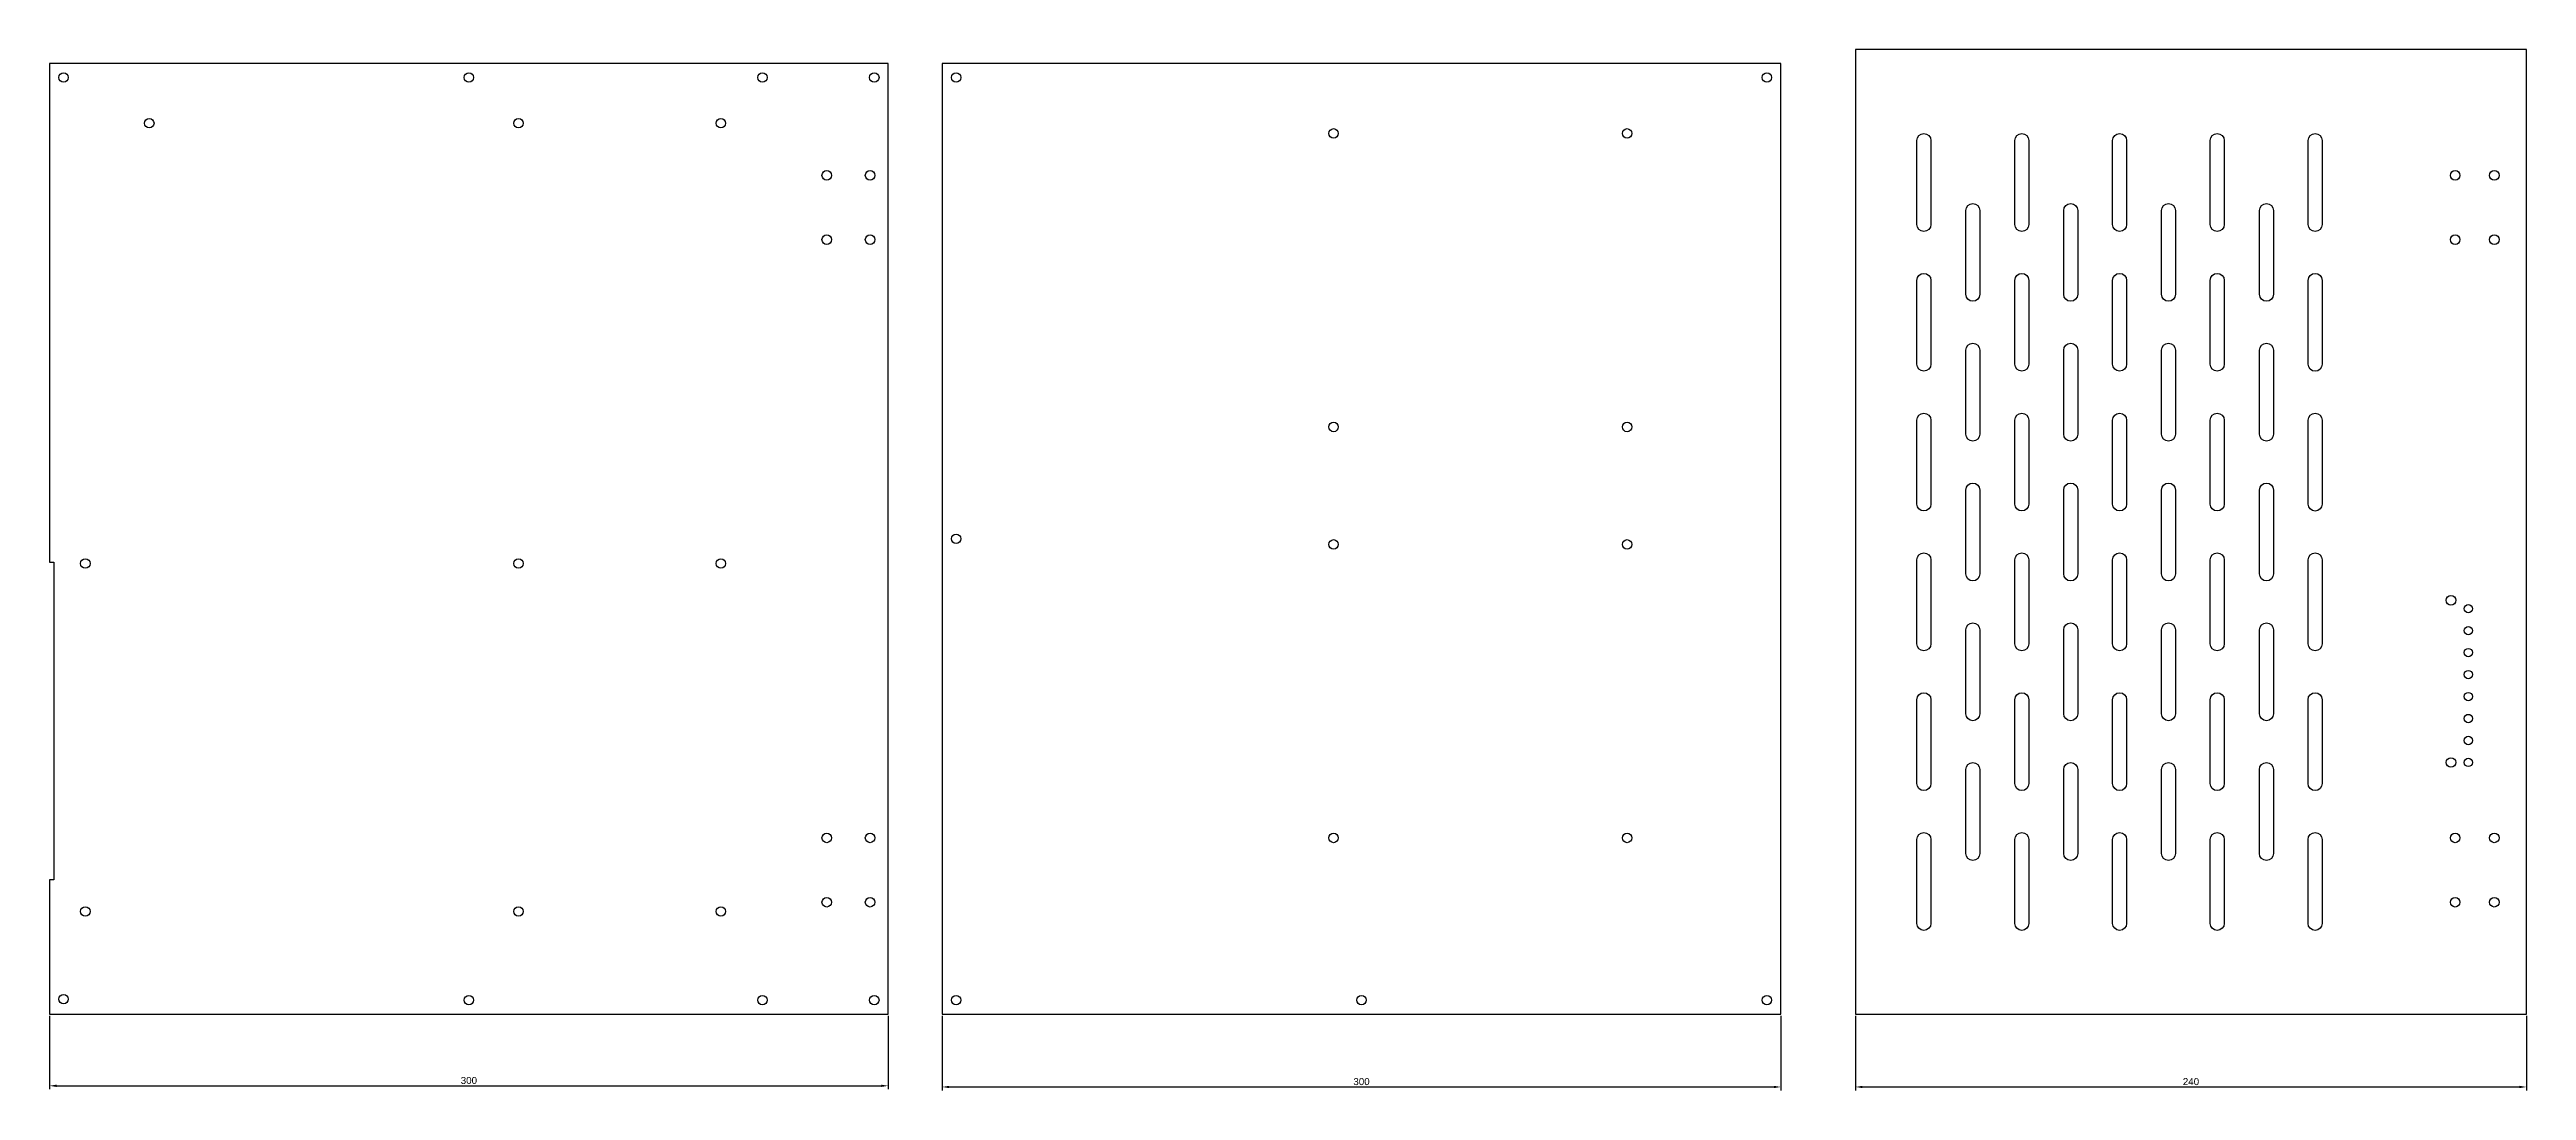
# Model space of a CAD drawing. Header units: millimetres. Extents: x 0 to 2450, y 62 to 809.
# Drawn here: x 0 to 886, y 62 to 434 of the extents above; entities that cross this region are included whole.
import ezdxf

# ---------------------------------------------------------------- set-up
doc = ezdxf.new("R2010")
doc.units = ezdxf.units.MM
for name, color, linetype in [('LED指示灯拓展卡', 170, 'Continuous'), ('主板托开孔', 7, 'Continuous'), ('六面螺母开孔', 212, 'Continuous'), ('硬盘托架开孔', 7, 'Continuous')]:
    doc.layers.add(name, color=color, linetype=linetype)
doc.styles.get("Standard").update_dxf_attribs({"font": 'arial.ttf'})
doc.dimstyles.new('ISO-25', dxfattribs={"dimtxt": 2.5, "dimasz": 2.5, "dimexe": 1.25, "dimexo": 0.625, "dimtad": 1, "dimtxsty": 'Standard', "dimcen": 2.5, "dimadec": 0, "dimazin": 0, "dimtfac": 1, "dimtmove": 0, "dimatfit": 3, "dimfxl": 1, "dimarcsym": 0})

msp = doc.modelspace()

# ---------------------------------------------------------------- blocks, each defined once
blk = doc.blocks.new('*D21')
at = {"color": 0, "lineweight": -2, "transparency": 16777216}
for p, q in [((0, 88.68), (0, 62.4)), ((300, 88.68), (300, 62.4)), ((2.5, 63.65), (297.5, 63.65))]:
    blk.add_line(p, q, dxfattribs=at)
at = {"color": 0, "transparency": 16777216}
for points in [[(2.5, 64.06), (2.5, 63.23), (0, 63.65)], [(297.5, 64.06), (297.5, 63.23), (300, 63.65)]]:
    blk.add_solid(points, dxfattribs=at)
at = {"layer": 'Defpoints', "color": 0, "transparency": 16777216}
for p in [(0, 89.3), (300, 89.3), (300, 63.65)]:
    blk.add_point(p, dxfattribs=at)
at = {"color": 0, "transparency": 16777216, "insert": (150, 65.55), "char_height": 2.5, "attachment_point": 5}
blk.add_mtext('300', dxfattribs=at)
blk = doc.blocks.new('*D22')
at = {"color": 0, "lineweight": -2, "transparency": 16777216}
for p, q in [((319.29, 88.68), (319.29, 61.98)), ((619.29, 88.68), (619.29, 61.98)), ((321.79, 63.23), (616.79, 63.23))]:
    blk.add_line(p, q, dxfattribs=at)
at = {"color": 0, "transparency": 16777216}
for points in [[(321.79, 63.65), (321.79, 62.81), (319.29, 63.23)], [(616.79, 63.65), (616.79, 62.81), (619.29, 63.23)]]:
    blk.add_solid(points, dxfattribs=at)
at = {"layer": 'Defpoints', "color": 0, "transparency": 16777216}
for p in [(319.29, 89.3), (619.29, 89.3), (619.29, 63.23)]:
    blk.add_point(p, dxfattribs=at)
at = {"color": 0, "transparency": 16777216, "insert": (469.29, 65.13), "char_height": 2.5, "attachment_point": 5}
blk.add_mtext('300', dxfattribs=at)
blk = doc.blocks.new('*D23')
at = {"color": 0, "lineweight": -2, "transparency": 16777216}
for p, q in [((645.99, 88.68), (645.99, 61.98)), ((885.99, 88.68), (885.99, 61.98)), ((648.49, 63.23), (883.49, 63.23))]:
    blk.add_line(p, q, dxfattribs=at)
at = {"color": 0, "transparency": 16777216}
for points in [[(648.49, 63.65), (648.49, 62.81), (645.99, 63.23)], [(883.49, 63.65), (883.49, 62.81), (885.99, 63.23)]]:
    blk.add_solid(points, dxfattribs=at)
at = {"layer": 'Defpoints', "color": 0, "transparency": 16777216}
for p in [(645.99, 89.3), (885.99, 89.3), (885.99, 63.23)]:
    blk.add_point(p, dxfattribs=at)
at = {"color": 0, "transparency": 16777216, "insert": (765.99, 65.13), "char_height": 2.5, "attachment_point": 5}
blk.add_mtext('240', dxfattribs=at)
blk = doc.blocks.new('*U15')
blk.add_circle((0, 0), 1.5)
blk = doc.blocks.new('*U16')
at = {"layer": 'LED指示灯拓展卡', "color": 0, "linetype": 'ByBlock', "lineweight": -2, "transparency": 16777216}
for p in [(0, 54.999), (0, 47.142), (0, 39.285), (0, 31.428), (0, 23.571), (0, 15.714), (0, 7.857), (0, 0)]:
    blk.add_blockref('*U15', p, dxfattribs=at)

# ---------------------------------------------------------------- dimensions: what is measured, and where the dimension line sits
for base, p1, p2, picture, middle in [((300, 63.647), (0, 89.3), (300, 89.3), '*D21', (150, 63.647)), ((619.285, 63.23), (319.285, 89.3), (619.285, 89.3), '*D22', (469.285, 63.23)), ((885.988, 63.23), (645.988, 89.3), (885.988, 89.3), '*D23', (765.988, 63.23))]:
    dim = msp.add_linear_dim(base=base, p1=p1, p2=p2, dimstyle='ISO-25', override={"dimfxl": 1.25})
    dim.commit()
    dim.dimension.update_dxf_attribs({"geometry": picture, "text_midpoint": middle, "dimtype": 160})

# ---------------------------------------------------------------- linework, layer by layer
for points in [[(645.988, 89.3), (885.988, 89.3), (885.988, 434.3), (645.988, 434.3)], [(300, 89.3), (300, 429.3), (0, 429.3), (0, 250.965), (1.5, 250.965), (1.5, 137.295), (0, 137.295), (0, 89.3)], [(319.285, 89.3), (619.285, 89.3), (619.285, 429.3), (319.285, 429.3)]]:
    msp.add_lwpolyline(points, close=True)
for points in [[(672.965, 401.745), (672.965, 371.745, -1), (667.965, 371.745), (667.965, 401.745, -1)], [(707.965, 401.745), (707.965, 371.745, -1), (702.965, 371.745), (702.965, 401.745, -1)], [(742.965, 401.745), (742.965, 371.745, -1), (737.965, 371.745), (737.965, 401.745, -1)], [(777.885, 401.744), (777.885, 371.744, -1), (772.885, 371.744), (772.885, 401.744, -1)], [(812.911, 401.74), (812.911, 371.74, -1), (807.911, 371.74), (807.911, 401.74, -1)], [(690.465, 376.745), (690.465, 346.745, -1), (685.465, 346.745), (685.465, 376.745, -1)], [(725.465, 376.745), (725.465, 346.745, -1), (720.465, 346.745), (720.465, 376.745, -1)], [(760.465, 376.745), (760.465, 346.745, -1), (755.465, 346.745), (755.465, 376.745, -1)], [(795.491, 376.742), (795.491, 346.742, -1), (790.491, 346.742), (790.491, 376.742, -1)], [(672.965, 351.745), (672.965, 321.745, -1), (667.965, 321.745), (667.965, 351.745, -1)], [(707.965, 351.745), (707.965, 321.745, -1), (702.965, 321.745), (702.965, 351.745, -1)], [(742.965, 351.745), (742.965, 321.745, -1), (737.965, 321.745), (737.965, 351.745, -1)], [(777.885, 351.744), (777.885, 321.744, -1), (772.885, 321.744), (772.885, 351.744, -1)], [(812.911, 351.74), (812.911, 321.74, -1), (807.911, 321.74), (807.911, 351.74, -1)], [(690.465, 326.745), (690.465, 296.745, -1), (685.465, 296.745), (685.465, 326.745, -1)], [(725.465, 326.745), (725.465, 296.745, -1), (720.465, 296.745), (720.465, 326.745, -1)], [(760.465, 326.745), (760.465, 296.745, -1), (755.465, 296.745), (755.465, 326.745, -1)], [(795.491, 326.742), (795.491, 296.742, -1), (790.491, 296.742), (790.491, 326.742, -1)], [(672.965, 301.745), (672.965, 271.745, -1), (667.965, 271.745), (667.965, 301.745, -1)], [(707.965, 301.745), (707.965, 271.745, -1), (702.965, 271.745), (702.965, 301.745, -1)], [(742.965, 301.745), (742.965, 271.745, -1), (737.965, 271.745), (737.965, 301.745, -1)], [(777.885, 301.744), (777.885, 271.744, -1), (772.885, 271.744), (772.885, 301.744, -1)], [(812.911, 301.74), (812.911, 271.74, -1), (807.911, 271.74), (807.911, 301.74, -1)], [(690.465, 276.745), (690.465, 246.745, -1), (685.465, 246.745), (685.465, 276.745, -1)], [(725.465, 276.745), (725.465, 246.745, -1), (720.465, 246.745), (720.465, 276.745, -1)], [(760.465, 276.745), (760.465, 246.745, -1), (755.465, 246.745), (755.465, 276.745, -1)], [(795.491, 276.742), (795.491, 246.742, -1), (790.491, 246.742), (790.491, 276.742, -1)], [(672.965, 251.745), (672.965, 221.745, -1), (667.965, 221.745), (667.965, 251.745, -1)], [(707.965, 251.745), (707.965, 221.745, -1), (702.965, 221.745), (702.965, 251.745, -1)], [(742.965, 251.745), (742.965, 221.745, -1), (737.965, 221.745), (737.965, 251.745, -1)], [(777.885, 251.744), (777.885, 221.744, -1), (772.885, 221.744), (772.885, 251.744, -1)], [(812.911, 251.74), (812.911, 221.74, -1), (807.911, 221.74), (807.911, 251.74, -1)], [(690.465, 226.745), (690.465, 196.745, -1), (685.465, 196.745), (685.465, 226.745, -1)], [(725.465, 226.745), (725.465, 196.745, -1), (720.465, 196.745), (720.465, 226.745, -1)], [(760.465, 226.745), (760.465, 196.745, -1), (755.465, 196.745), (755.465, 226.745, -1)], [(795.491, 226.742), (795.491, 196.742, -1), (790.491, 196.742), (790.491, 226.742, -1)], [(672.965, 201.745), (672.965, 171.745, -1), (667.965, 171.745), (667.965, 201.745, -1)], [(707.965, 201.745), (707.965, 171.745, -1), (702.965, 171.745), (702.965, 201.745, -1)], [(742.965, 201.745), (742.965, 171.745, -1), (737.965, 171.745), (737.965, 201.745, -1)], [(777.885, 201.744), (777.885, 171.744, -1), (772.885, 171.744), (772.885, 201.744, -1)], [(812.885, 201.744), (812.885, 171.744, -1), (807.885, 171.744), (807.885, 201.744, -1)], [(690.465, 176.745), (690.465, 146.745, -1), (685.465, 146.745), (685.465, 176.745, -1)], [(725.465, 176.745), (725.465, 146.745, -1), (720.465, 146.745), (720.465, 176.745, -1)], [(760.465, 176.745), (760.465, 146.745, -1), (755.465, 146.745), (755.465, 176.745, -1)], [(795.465, 176.745), (795.465, 146.745, -1), (790.465, 146.745), (790.465, 176.745, -1)], [(672.965, 151.745), (672.965, 121.745, -1), (667.965, 121.745), (667.965, 151.745, -1)], [(707.965, 151.745), (707.965, 121.745, -1), (702.965, 121.745), (702.965, 151.745, -1)], [(742.965, 151.745), (742.965, 121.745, -1), (737.965, 121.745), (737.965, 151.745, -1)], [(777.885, 151.744), (777.885, 121.744, -1), (772.885, 121.744), (772.885, 151.744, -1)], [(812.885, 151.744), (812.885, 121.744, -1), (807.885, 121.744), (807.885, 151.744, -1)]]:
    msp.add_lwpolyline(points, format="xyb", close=True)
at = {"layer": 'LED指示灯拓展卡'}
for centre in [(858.988, 237.3), (858.988, 179.3)]:
    msp.add_circle(centre, 1.7, dxfattribs=at)
at = {"layer": '主板托开孔'}
for centre in [(35.67, 407.949), (167.75, 407.949), (240.14, 407.949), (12.81, 250.469), (167.75, 250.469), (240.14, 250.469), (12.81, 126.009), (167.75, 126.009), (240.14, 126.009)]:
    msp.add_circle(centre, 1.7, dxfattribs=at)
at = {"layer": '六面螺母开孔'}
for centre in [(5, 424.3), (150, 424.3), (255, 424.3), (295, 424.3), (324.285, 424.3), (614.285, 424.3), (278, 389.3), (293.5, 389.3), (860.488, 389.3), (874.488, 389.3), (278, 366.3), (293.5, 366.3), (860.488, 366.3), (874.488, 366.3), (324.285, 259.3), (278, 152.3), (293.5, 152.3), (860.488, 152.3), (874.488, 152.3), (278, 129.3), (293.5, 129.3), (860.488, 129.3), (874.488, 129.3), (5.004, 94.657), (150, 94.3), (255, 94.3), (295, 94.3), (324.285, 94.3), (469.285, 94.3), (614.285, 94.3)]:
    msp.add_circle(centre, 1.7, dxfattribs=at)
at = {"layer": '硬盘托架开孔'}
for centre in [(459.285, 404.3), (564.285, 404.3), (459.285, 299.3), (564.285, 299.3), (459.285, 257.3), (564.285, 257.3), (459.285, 152.3), (564.285, 152.3)]:
    msp.add_circle(centre, 1.7, dxfattribs=at)

# ---------------------------------------------------------------- block references
at = {"layer": 'LED指示灯拓展卡'}
msp.add_blockref('*U16', (865.188, 179.3), dxfattribs=at)

msp.set_redraw_order([(e.dxf.handle, doc.entitydb.next_handle()) for e in msp.query("TEXT MTEXT ATTDEF DIMENSION ARC_DIMENSION")])  # texts and dimensions are drawn at this point

doc.saveas('drawing.dxf')
